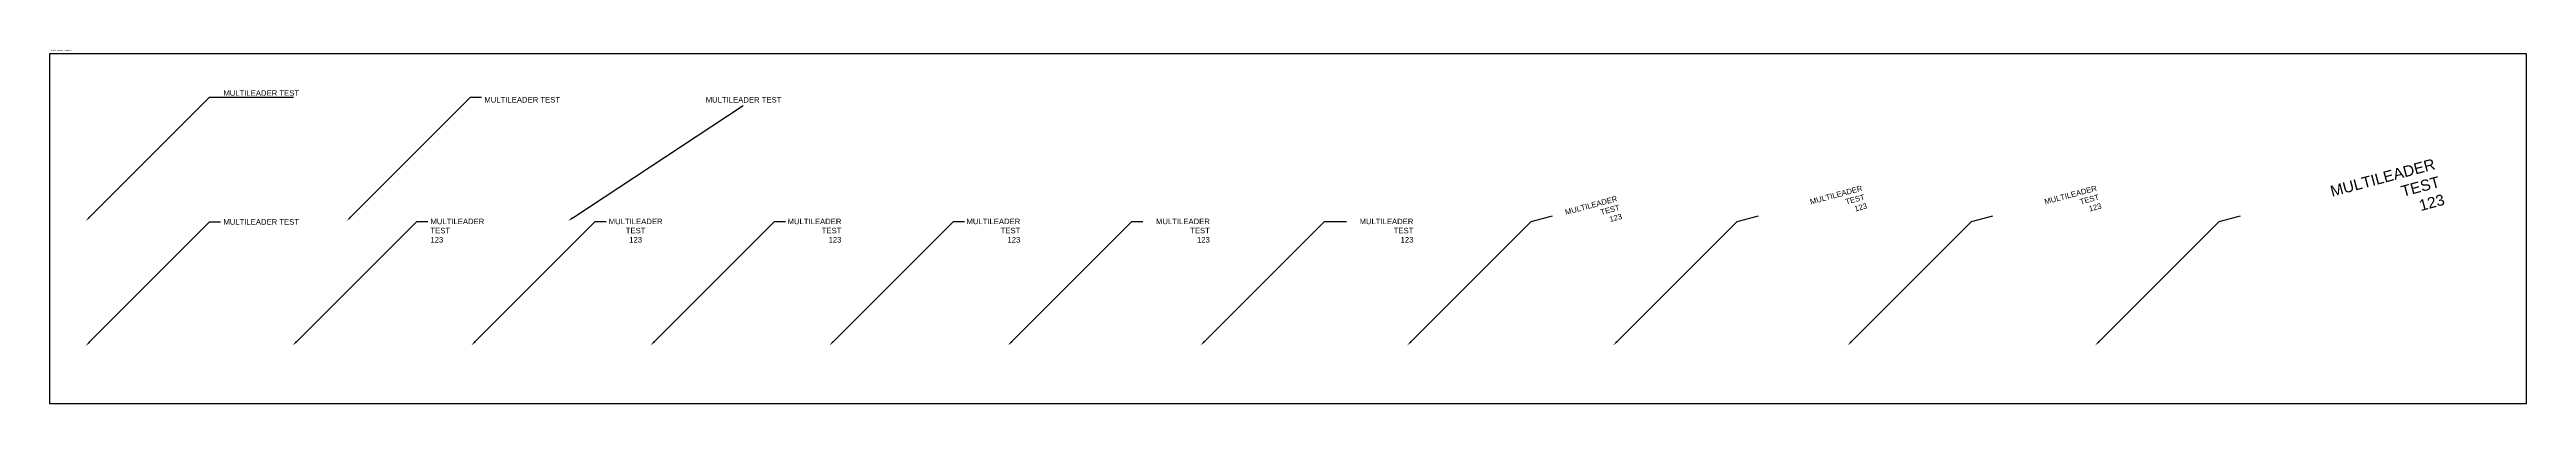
# Model space of a CAD drawing. Header units: inches. Extents: x 0 to 1852, y -566 to 111.
# Drawn here: x 53 to 1852, y -566 to -309 of the extents above; entities that cross this region are included whole.
import ezdxf
from ezdxf import colors
from ezdxf.entities.mleader import LeaderData, LeaderLine
from ezdxf.math import Vec2, Vec3

# ---------------------------------------------------------------- set-up
doc = ezdxf.new("R2010")
doc.units = ezdxf.units.IN
doc.header["$MEASUREMENT"] = 0
doc.styles.add('custom_text_style', font='consola.ttf')
doc.styles.get("Standard").update_dxf_attribs({"font": 'arial.ttf'})

msp = doc.modelspace()

# ---------------------------------------------------------------- linework, layer by layer
msp.add_lwpolyline([(52.6915, -312.36161), (52.6915, -566.16858), (1852.18563, -566.16858), (1852.18563, -312.36161)], close=True)

# ---------------------------------------------------------------- texts
at = {"style": 'custom_text_style'}
msp.add_text('Multileader sample', height=1, dxfattribs=at).set_placement((53.39934, -310.27309))

# ---------------------------------------------------------------- leaders
ml = msp.add_multileader_mtext('Standard')
ml.set_content('MULTILEADER TEST', color=256)
ml.set_leader_properties()
ml.build(insert=Vec2(0, 0))
ml.multileader.update_dxf_attribs({"text_left_attachment_type": 5})
ctx = ml.context
ctx.base_point, ctx.plane_origin = Vec3(176.99934, -343.63993), Vec3(78.99934, -433.63993)
ctx.left_attachment = 5
notes = []
notes.append((ctx, [(0, (1, 1, 0), (168.99934, -343.63993), (1, 0), 8, [(0, [(78.99934, -433.63993)], 0, [])])]))
ctx.mtext.insert, ctx.mtext.flow_direction = Vec3(178.99934, -338.77172), 5
ml = msp.add_multileader_mtext('Standard')
ml.set_content('MULTILEADER TEST', color=256)
ml.set_leader_properties()
ml.build(insert=Vec2(0, 0))
ml.multileader.update_dxf_attribs({"text_left_attachment_type": 0})
ctx = ml.context
ctx.base_point, ctx.plane_origin = Vec3(366.61165, -343.63993), Vec3(268.61165, -433.63993)
ctx.left_attachment = 0
notes.append((ctx, [(0, (1, 1, 0), (358.61165, -343.63993), (1, 0), 8, [(0, [(268.61165, -433.63993)], 0, [])])]))
ctx.mtext.insert, ctx.mtext.flow_direction = Vec3(368.61165, -343.63993), 5
ml = msp.add_multileader_mtext('Standard')
ml.set_content('MULTILEADER TEST', color=256)
ml.set_leader_properties()
ml.build(insert=Vec2(0, 0))
ml.multileader.update_dxf_attribs({"text_left_attachment_type": 4, "text_right_attachment_type": 0, "dogleg_length": 0})
ctx = ml.context
ctx.base_point, ctx.plane_origin = Vec3(527.42112, -349.77635), Vec3(429.42112, -433.63993)
ctx.left_attachment, ctx.right_attachment = 4, 0
notes.append((ctx, [(0, (1, 1, 0), (556.63668, -349.77635), (1, 0), 0, [(0, [(429.42112, -433.63993)], 0, [])])]))
ctx.mtext.insert, ctx.mtext.flow_direction = Vec3(529.42112, -343.63993), 5
ml = msp.add_multileader_mtext('Standard')
ml.set_content('MULTILEADER\\PTEST\\P123', color=256)
ml.set_leader_properties()
ml.build(insert=Vec2(0, 0))
ml.multileader.update_dxf_attribs({"has_text_frame": 1, "dogleg_length": 16})
ctx = ml.context
ctx.base_point, ctx.char_height, ctx.landing_gap_size, ctx.plane_origin, ctx.plane_x_axis, ctx.plane_y_axis = Vec3(1644.33594, -429.865), 8, 10, Vec3(1538.88112, -524.0061), Vec3(0.9659258263, 0.2588190451), Vec3(-0.2588190451, 0.9659258263)
ctx.text_align_type = 2
notes.append((ctx, [(0, (1, 1, 0), (1628.88112, -434.0061), (0.9659258263, 0.2588190451), 16, [(0, [(1538.88112, -524.0061)], 0, [])])]))
ctx.mtext.insert, ctx.mtext.text_direction, ctx.mtext.rotation, ctx.mtext.width, ctx.mtext.alignment, ctx.mtext.flow_direction = Vec3(1784.44531, -388.1817), Vec3(0.9659258263, 0.2588190451), 0.2617993878, 20, 3, 3
ml = msp.add_multileader_mtext('Standard')
ml.set_content('MULTILEADER\\PTEST\\P123', color=256)
ml.set_leader_properties()
ml.build(insert=Vec2(0, 0))
ml.multileader.update_dxf_attribs({"has_text_frame": 1, "dogleg_length": 16})
ctx = ml.context
ctx.base_point, ctx.landing_gap_size, ctx.plane_origin, ctx.plane_x_axis, ctx.plane_y_axis = Vec3(1294.14358, -429.865), 10, Vec3(1188.68877, -524.0061), Vec3(0.9659258263, 0.2588190451), Vec3(-0.2588190451, 0.9659258263)
ctx.text_align_type = 2
notes.append((ctx, [(0, (1, 1, 0), (1278.68877, -434.0061), (0.9659258263, 0.2588190451), 16, [(0, [(1188.68877, -524.0061)], 0, [])])]))
ctx.mtext.insert, ctx.mtext.text_direction, ctx.mtext.rotation, ctx.mtext.alignment, ctx.mtext.flow_direction = Vec3(1369.0279, -407.72926), Vec3(0.9659258263, 0.2588190451), 0.2617993878, 3, 3
ml = msp.add_multileader_mtext('Standard')
ml.set_content('MULTILEADER\\PTEST\\P123', color=256)
ml.set_leader_properties()
ml.build(insert=Vec2(0, 0))
ml.multileader.update_dxf_attribs({"has_text_frame": 1, "dogleg_length": 16})
ctx = ml.context
ctx.base_point, ctx.landing_gap_size, ctx.plane_origin, ctx.plane_x_axis, ctx.plane_y_axis = Vec3(1464.4673, -429.865), 10, Vec3(1359.01249, -524.0061), Vec3(0.9659258263, 0.2588190451), Vec3(-0.2588190451, 0.9659258263)
ctx.text_align_type = 2
notes.append((ctx, [(0, (1, 1, 0), (1449.01249, -434.0061), (0.9659258263, 0.2588190451), 16, [(0, [(1359.01249, -524.0061)], 0, [])])]))
ctx.mtext.insert, ctx.mtext.text_direction, ctx.mtext.rotation, ctx.mtext.width, ctx.mtext.alignment, ctx.mtext.flow_direction = Vec3(1539.35162, -407.72926), Vec3(0.9659258263, 0.2588190451), 0.2617993878, 20, 3, 3
ml = msp.add_multileader_mtext('Standard')
ml.set_content('MULTILEADER\\PTEST\\P123', color=256)
ml.set_leader_properties()
ml.build(insert=Vec2(0, 0))
ml.multileader.update_dxf_attribs({"has_text_frame": 1, "dogleg_length": 16})
ctx = ml.context
ctx.base_point, ctx.landing_gap_size, ctx.plane_origin, ctx.plane_x_axis, ctx.plane_y_axis = Vec3(1144.56517, -429.865), 10, Vec3(1039.11035, -524.0061), Vec3(0.9659258263, 0.2588190451), Vec3(-0.2588190451, 0.9659258263)
ctx.text_align_type = 2
notes.append((ctx, [(0, (1, 1, 0), (1129.11035, -434.0061), (0.9659258263, 0.2588190451), 16, [(0, [(1039.11035, -524.0061)], 0, [])])]))
ctx.mtext.insert, ctx.mtext.text_direction, ctx.mtext.rotation, ctx.mtext.alignment, ctx.mtext.flow_direction = Vec3(1191.01951, -415.31032), Vec3(0.9659258263, 0.2588190451), 0.2617993878, 3, 5
ml = msp.add_multileader_mtext('Standard')
ml.set_content('MULTILEADER TEST', color=256)
ml.set_leader_properties()
ml.build(insert=Vec2(0, 0))
ctx = ml.context
ctx.base_point, ctx.plane_origin = Vec3(176.99934, -434.37634), Vec3(78.99934, -524.37634)
notes.append((ctx, [(0, (1, 1, 0), (168.99934, -434.37634), (1, 0), 8, [(0, [(78.99934, -524.37634)], 0, [])])]))
ctx.mtext.insert, ctx.mtext.flow_direction = Vec3(178.99934, -432.34224), 5
ml = msp.add_multileader_mtext('Standard')
ml.set_content('MULTILEADER\\PTEST\\P123', color=256)
ml.set_leader_properties()
ml.build(insert=Vec2(0, 0))
ctx = ml.context
ctx.base_point, ctx.plane_origin = Vec3(327.42395, -434.0061), Vec3(229.42395, -524.0061)
notes.append((ctx, [(0, (1, 1, 0), (319.42395, -434.0061), (1, 0), 8, [(0, [(229.42395, -524.0061)], 0, [])])]))
ctx.mtext.insert, ctx.mtext.flow_direction = Vec3(329.42395, -431.97063), 5
ml = msp.add_multileader_mtext('Standard')
ml.set_content('MULTILEADER\\PTEST\\P123', color=256)
ml.set_leader_properties()
ml.build(insert=Vec2(0, 0))
ctx = ml.context
ctx.base_point, ctx.plane_origin = Vec3(457.17954, -434.0061), Vec3(359.17954, -524.0061)
ctx.text_align_type = 1
notes.append((ctx, [(0, (1, 1, 0), (449.17954, -434.0061), (1, 0), 8, [(0, [(359.17954, -524.0061)], 0, [])])]))
ctx.mtext.insert, ctx.mtext.alignment, ctx.mtext.flow_direction = Vec3(478.49878, -431.97063), 2, 5
ml = msp.add_multileader_mtext('Standard')
ml.set_content('MULTILEADER\\PTEST\\P123', color=256)
ml.set_leader_properties()
ml.build(insert=Vec2(0, 0))
ctx = ml.context
ctx.base_point, ctx.plane_origin = Vec3(587.35711, -434.0061), Vec3(489.35711, -524.0061)
ctx.text_align_type = 2
notes.append((ctx, [(0, (1, 1, 0), (579.35711, -434.0061), (1, 0), 8, [(0, [(489.35711, -524.0061)], 0, [])])]))
ctx.mtext.insert, ctx.mtext.alignment, ctx.mtext.flow_direction = Vec3(627.99558, -431.97063), 3, 5
ml = msp.add_multileader_mtext('Standard')
ml.set_content('MULTILEADER\\PTEST\\P123', color=256)
ml.set_leader_properties()
ml.build(insert=Vec2(0, 0))
ml.multileader.update_dxf_attribs({"has_text_frame": 1})
ctx = ml.context
ctx.base_point, ctx.plane_origin = Vec3(717.31895, -434.0061), Vec3(619.31895, -524.0061)
ctx.text_align_type = 2
notes.append((ctx, [(0, (1, 1, 0), (709.31895, -434.0061), (1, 0), 8, [(0, [(619.31895, -524.0061)], 0, [])])]))
ctx.mtext.insert, ctx.mtext.alignment, ctx.mtext.flow_direction = Vec3(757.95742, -431.97063), 3, 5
ml = msp.add_multileader_mtext('Standard')
ml.set_content('MULTILEADER\\PTEST\\P123', color=256)
ml.set_leader_properties()
ml.build(insert=Vec2(0, 0))
ml.multileader.update_dxf_attribs({"has_text_frame": 1})
ctx = ml.context
ctx.base_point, ctx.landing_gap_size, ctx.plane_origin = Vec3(847.03808, -434.0061), 10, Vec3(749.03808, -524.0061)
ctx.text_align_type = 2
notes.append((ctx, [(0, (1, 1, 0), (839.03808, -434.0061), (1, 0), 8, [(0, [(749.03808, -524.0061)], 0, [])])]))
ctx.mtext.insert, ctx.mtext.alignment, ctx.mtext.flow_direction = Vec3(895.67655, -431.97063), 3, 5
ml = msp.add_multileader_mtext('Standard')
ml.set_content('MULTILEADER\\PTEST\\P123', color=256)
ml.set_leader_properties()
ml.build(insert=Vec2(0, 0))
ml.multileader.update_dxf_attribs({"has_text_frame": 1, "dogleg_length": 16})
ctx = ml.context
ctx.base_point, ctx.landing_gap_size, ctx.plane_origin = Vec3(994.89813, -434.0061), 10, Vec3(888.89813, -524.0061)
ctx.text_align_type = 2
notes.append((ctx, [(0, (1, 1, 0), (978.89813, -434.0061), (1, 0), 16, [(0, [(888.89813, -524.0061)], 0, [])])]))
ctx.mtext.insert, ctx.mtext.alignment, ctx.mtext.flow_direction = Vec3(1043.5366, -431.97063), 3, 5
for ctx, leaders in notes:
    for number, flags, end, landing, length, lines in leaders:
        leader = LeaderData()
        leader.index, (leader.has_last_leader_line, leader.has_dogleg_vector, leader.attachment_direction) = number, flags
        leader.last_leader_point, leader.dogleg_vector, leader.dogleg_length = Vec3(end), Vec3(landing), length
        for number, points, colour, breaks in lines:
            line = LeaderLine()
            line.index, line.vertices, line.color, line.breaks = number, Vec3.list(points), colors.encode_raw_color(colour), breaks
            leader.lines.append(line)
        ctx.leaders.append(leader)

doc.saveas('drawing.dxf')
